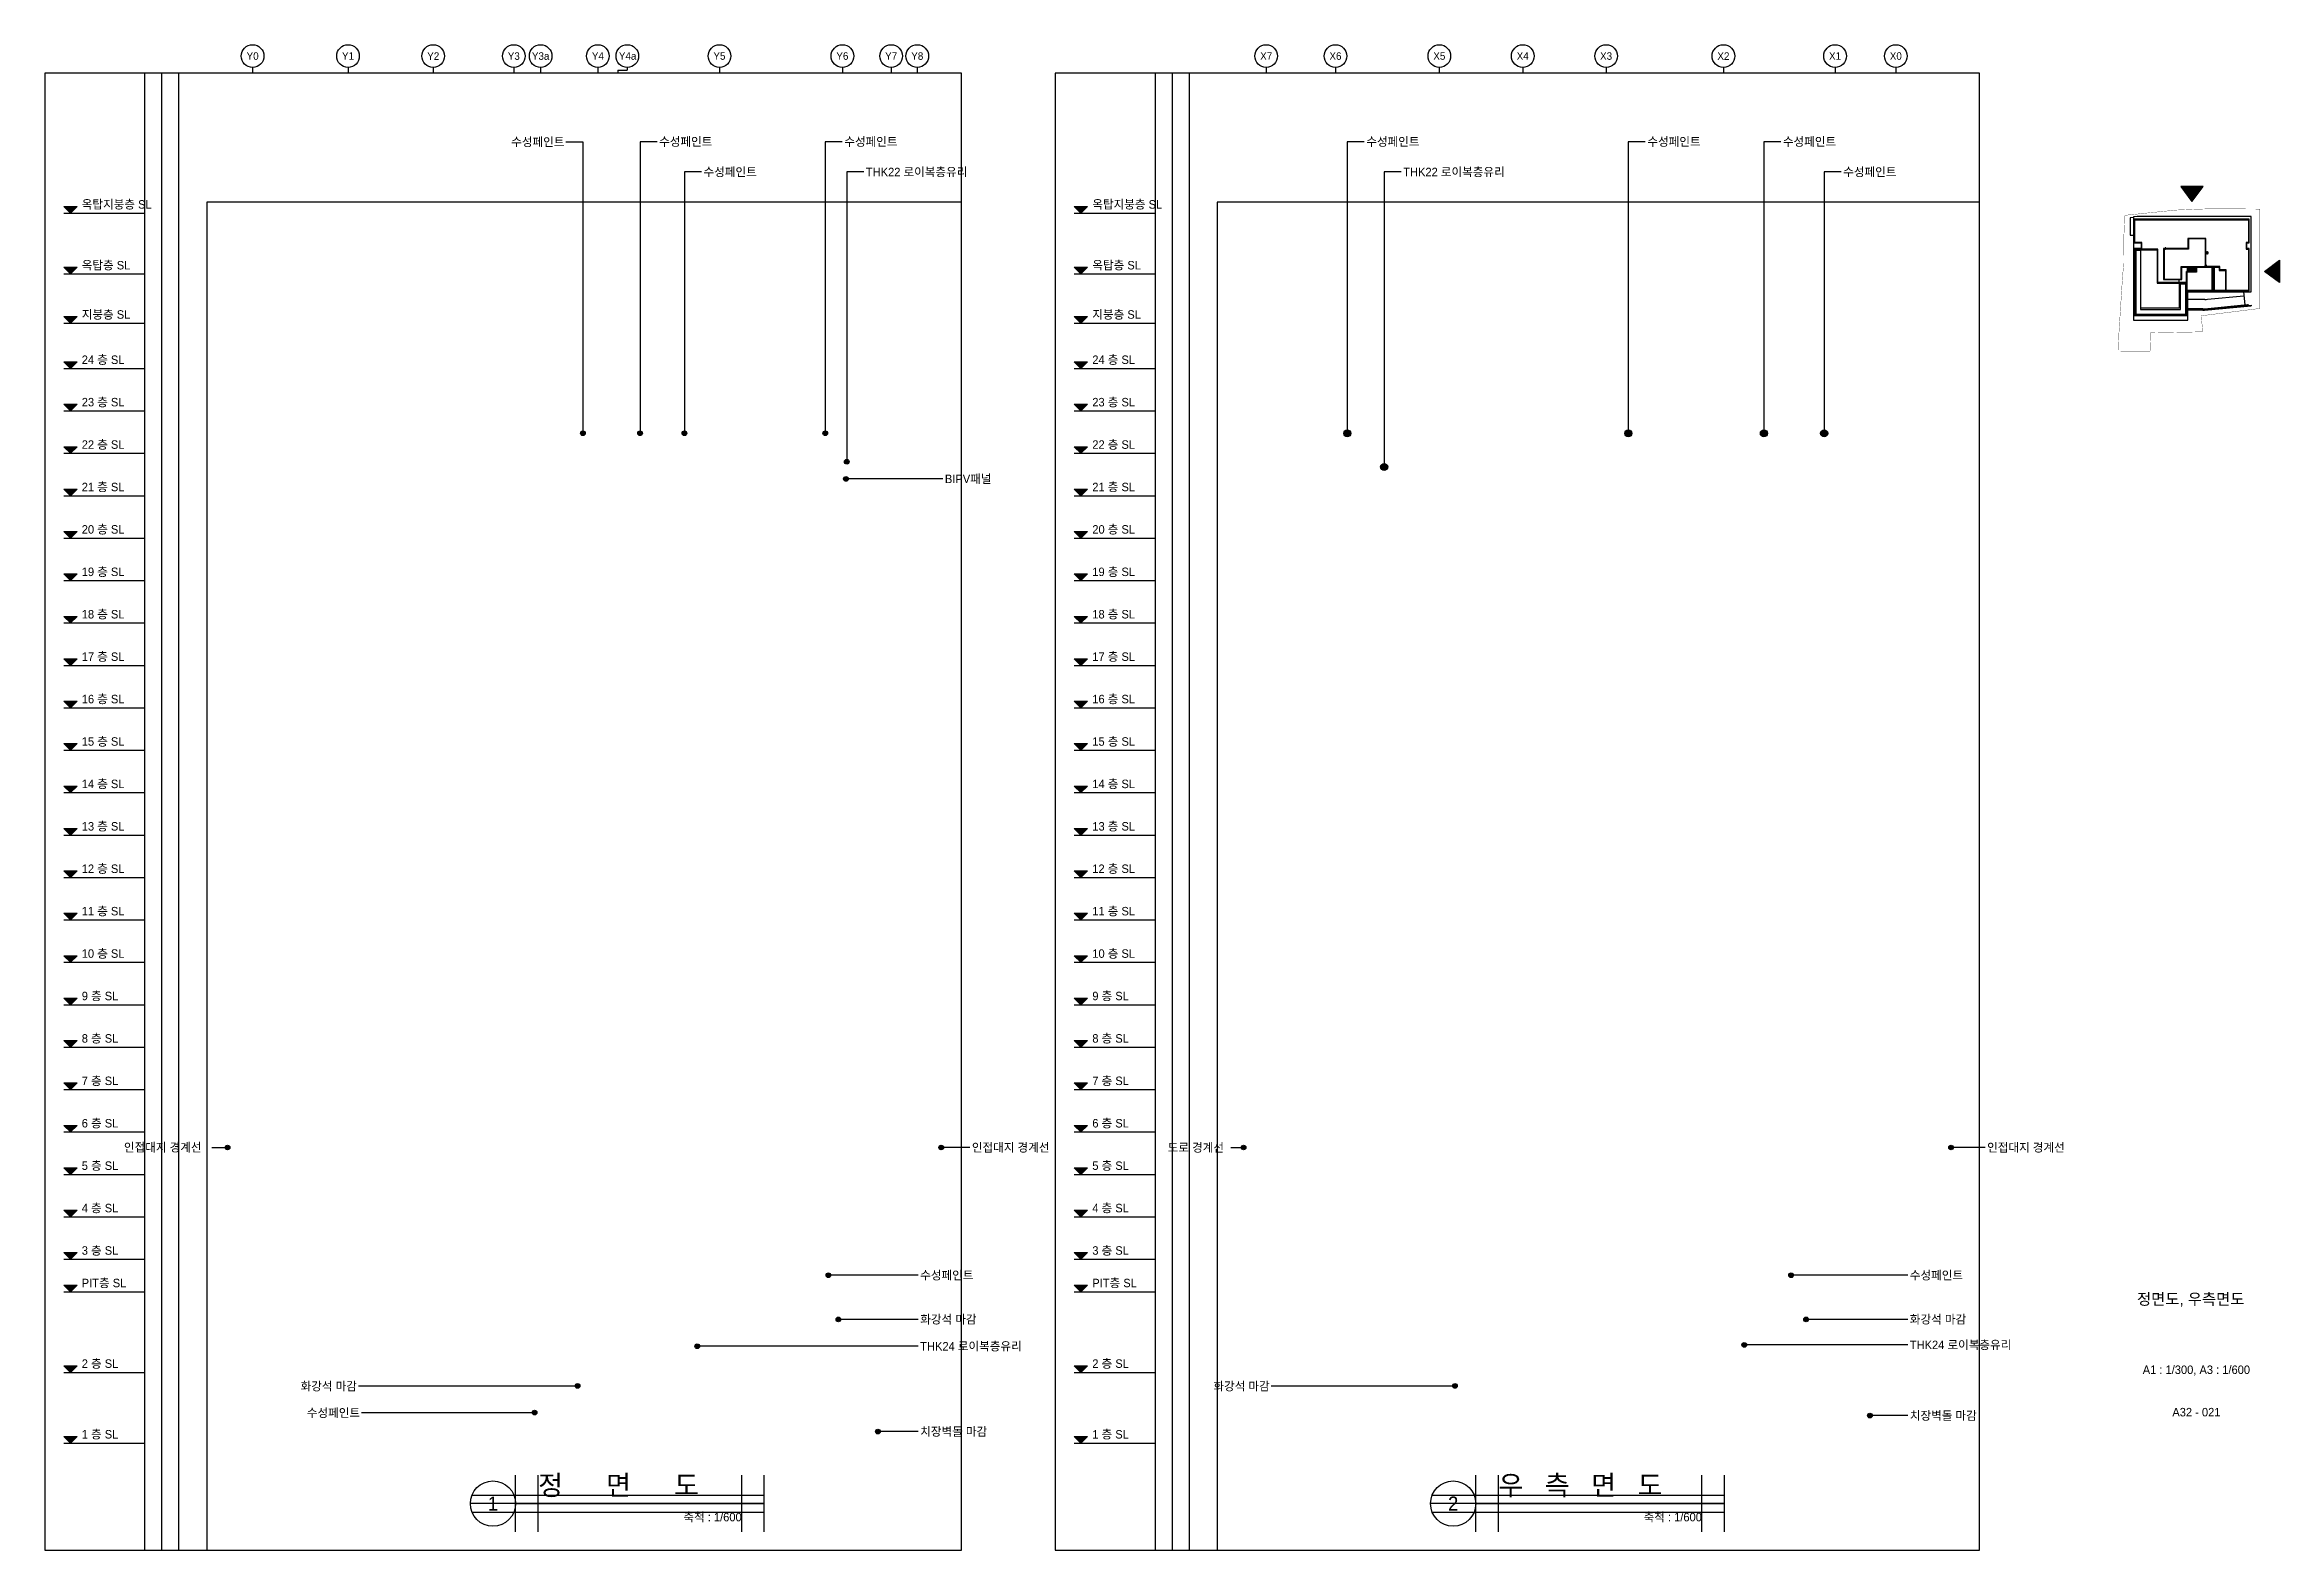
# Model space of a CAD drawing. Header units: millimetres. Extents: x 5150 to 329896, y 6131 to 112614.
# Drawn here: x 5150 to 163267, y 6131 to 112614 of the extents above; entities that cross this region are included whole.
import ezdxf
from ezdxf.enums import TextEntityAlignment as Align

# ---------------------------------------------------------------- set-up
doc = ezdxf.new("R2010")
doc.units = ezdxf.units.MM
doc.header["$LTSCALE"] = 200
doc.linetypes.add('HID', pattern=[2.3, 1.5, -0.8])
doc.linetypes.add('PHANTOM2', pattern=[1.25, 0.625, -0.125, 0.125, -0.125, 0.125, -0.125])
doc.layers.get('Defpoints').update_dxf_attribs({"color": 145})
for name, color, linetype in [('0-RefEdit0', 7, 'Continuous'), ('0-구역계', 1, 'Continuous'), ('4', 4, 'Continuous'), ('A-TEXT', 3, 'Continuous'), ('AA-AXIS-BUBL', 3, 'Continuous'), ('AA-BORD-TEXT', 3, 'Continuous'), ('AA-EL-PCN6', 6, 'Continuous'), ('AA-FFXM-KICH', 4, 'Continuous'), ('AA-FLXS-OTHR', 4, 'Continuous'), ('AA-FLXS-OTHR-H', 1, 'HID'), ('AA-MKXM', 7, 'Continuous'), ('AA-SSXM-STRS', 4, 'Continuous'), ('AA-WAXM-BROK', 3, 'Continuous'), ('AA-WAXM-CONC', 2, 'Continuous'), ('AA-XXXX-ELE', 4, 'Continuous'), ('AA-XXXX-FINL', 6, 'Continuous'), ('AA-XXXX-SYMB', 7, 'Continuous'), ('AA-XXXX-TEXT', 3, 'Continuous'), ('AS-WAXM-CONC', 2, 'Continuous'), ('연석', 4, 'Continuous'), ('점검사다리', 4, 'Continuous'), ('트렌치', 9, 'Continuous'), ('하부 평면', 6, 'Continuous')]:
    doc.layers.add(name, color=color, linetype=linetype)
doc.layers.add('AA-GUIDE-실명', color=125, linetype='Continuous', plot=False)
doc.layers.add('defpoint', color=30, linetype='Continuous', plot=False)
doc.styles.add('HAUD01', font='Dotum.ttf')

msp = doc.modelspace()

# ---------------------------------------------------------------- texts
at = {"layer": 'AA-BORD-TEXT', "style": 'HAUD01'}
for s, height, p in [('정면도, 우측면도', 800, (157000, 23900)), ('A1 : 1/300, A3 : 1/600', 600, (157400, 18900)), ('A32 - 021', 600, (157400, 15900))]:
    msp.add_text(s, height=height, dxfattribs=at).set_placement(p, align=Align.MIDDLE_CENTER)
at = {"layer": 'AA-MKXM', "color": 255, "style": 'HAUD01'}
for s, p in [('2', (157085, 102230)), ('1', (162943, 96567))]:
    msp.add_text(s, height=467, dxfattribs=at).set_placement(p, align=Align.MIDDLE_CENTER)
at = {"layer": 'AA-MKXM', "style": 'HAUD01'}
for s, p in [('정      면      도', (40068, 10033)), ('우   측   면   도', (108011, 10033))]:
    msp.add_text(s, height=1400, dxfattribs=at).set_placement(p)
for s, p in [('1', (36868, 9433)), ('2', (104811, 9433))]:
    msp.add_text(s, height=1000, dxfattribs=at).set_placement(p, align=Align.MIDDLE_CENTER)
at = {"layer": 'AA-MKXM', "char_height": 600, "attachment_point": 9, "style": 'HAUD01'}
for insert in [(54468, 8113), (122411, 8113)]:
    msp.add_mtext('축척 : 1/600', dxfattribs=dict(at, insert=insert))
at = {"layer": 'AA-XXXX-TEXT', "style": 'HAUD01'}
for s, p in [('Y0', (19863, 111813)), ('Y1', (26613, 111813)), ('Y2', (32643, 111813)), ('Y3', (38343, 111813)), ('Y3a', (40243, 111813)), ('Y4', (44293, 111813)), ('Y4a', (46398, 111813)), ('Y5', (52893, 111813)), ('Y6', (61593, 111813)), ('Y7', (65043, 111813)), ('Y8', (66893, 111813)), ('X7', (91582, 111813)), ('X6', (96482, 111813)), ('X5', (103832, 111813)), ('X4', (109732, 111813)), ('X3', (115632, 111814)), ('X2', (123932, 111814)), ('X1', (131832, 111814)), ('X0', (136132, 111814))]:
    msp.add_text(s, height=533.3, dxfattribs=at).set_placement(p, align=Align.MIDDLE)
at = {"layer": 'AA-XXXX-TEXT', "color": 1, "style": 'HAUD01'}
for s, p in [('수성페인트', (41926, 105735)), ('화강석 마감', (27240, 17733, 0)), ('화강석 마감', (91831, 17733)), ('수성페인트', (27465, 15851))]:
    msp.add_text(s, height=600, dxfattribs=at).set_placement(p, align=Align.MIDDLE_RIGHT)
for s, p in [('수성페인트', (48627, 105756)), ('수성페인트', (61732, 105756)), ('수성페인트', (98668, 105756)), ('수성페인트', (118555, 105756)), ('수성페인트', (128145, 105756)), ('수성페인트', (51770, 103613)), ('THK22 로이복층유리', (63257, 103613)), ('THK22 로이복층유리', (101279, 103613)), ('수성페인트', (132412, 103613)), ('BIPV패널', (68848, 81906)), ('인접대지 경계선', (10758, 34626, 0)), ('인접대지 경계선', (70758, 34618)), ('도로 경계선', (84609, 34613, 0)), ('인접대지 경계선', (142593, 34618, 0)), ('수성페인트', (67102, 25579)), ('수성페인트', (137125, 25579, 0)), ('화강석 마감', (67102, 22461)), ('화강석 마감', (137125, 22461, 0)), ('THK24 로이복층유리', (67102, 20560)), ('THK24 로이복층유리', (137125, 20659, 0)), ('치장벽돌 마감', (137125, 15655, 0)), ('치장벽돌 마감', (67102, 14525))]:
    msp.add_text(s, height=600, dxfattribs=at).set_placement(p, align=Align.MIDDLE_LEFT)

# ---------------------------------------------------------------- blocks, each defined once
blk = doc.blocks.new('A$C6F815CC7')
at = {"layer": 'AA-XXXX-SYMB'}
blk.add_hatch(color=256, dxfattribs=at).paths.add_polyline_path([(0, 469), (469, 0), (937, 469)])
blk.add_line((0, 0), (5715, 0), dxfattribs=at)
blk.add_lwpolyline([(469, 0), (0, 469), (937, 469)], close=True, dxfattribs=at)
blk = doc.blocks.new('A$C60453153')
for p in [(2858, 86687), (2858, 82387), (2858, 78900), (2858, 75700), (2858, 72700), (2858, 69700), (2858, 66700), (2858, 63700), (2858, 60700), (2858, 57700), (2858, 54700), (2858, 51700), (2858, 48700), (2858, 45700), (2858, 42700), (2858, 39700), (2858, 36700), (2858, 33700), (2858, 30700), (2858, 27700), (2858, 24700), (2858, 21700), (2858, 18700), (2858, 15700), (2858, 12700), (2858, 10400), (2858, 4700), (2858, -300)]:
    blk.add_blockref('A$C6F815CC7', p)
at = {"layer": 'A-TEXT', "style": 'HAUD01'}
for s, p in [('옥탑지붕층 SL', (4131, 86825)), ('옥탑층 SL', (4131, 82525)), ('지붕층 SL', (4131, 79039)), ('24 층 SL', (4131, 75839)), ('23 층 SL', (4131, 72839)), ('22 층 SL', (4131, 69839)), ('21 층 SL', (4131, 66839)), ('20 층 SL', (4131, 63839)), ('19 층 SL', (4131, 60839)), ('18 층 SL', (4131, 57839)), ('17 층 SL', (4131, 54839)), ('16 층 SL', (4131, 51839)), ('15 층 SL', (4131, 48839)), ('14 층 SL', (4131, 45839)), ('13 층 SL', (4131, 42839)), ('12 층 SL', (4131, 39839)), ('11 층 SL', (4131, 36839)), ('10 층 SL', (4131, 33839)), ('9 층 SL', (4131, 30839)), ('8 층 SL', (4131, 27839)), ('7 층 SL', (4131, 24839)), ('6 층 SL', (4131, 21839)), ('5 층 SL', (4131, 18839)), ('4 층 SL', (4131, 15839)), ('3 층 SL', (4131, 12839)), ('PIT층 SL', (4131, 10539)), ('2 층 SL', (4131, 4839)), ('1 층 SL', (4131, -161))]:
    blk.add_text(s, height=600, dxfattribs=at).set_placement(p, align=Align.BOTTOM_LEFT)
blk = doc.blocks.new('A$C3F661512')
at = {"layer": 'defpoint'}
for p, q in [((44, 22), (0, 22)), ((22, 0), (22, 44))]:
    blk.add_line(p, q, dxfattribs=at)
blk.add_circle((22, 22), 22, dxfattribs=at)
blk = doc.blocks.new('A$C14A644CA')
at = {"layer": 'AA-FLXS-OTHR', "color": 1}
for p, q in [((150, 75), (0, 75)), ((75, 0), (75, 150))]:
    blk.add_line(p, q, dxfattribs=at)
at = {"layer": 'AA-FLXS-OTHR'}
blk.add_circle((75, 75), 50, dxfattribs=at)
at = {"layer": 'AA-GUIDE-실명', "style": 'HAUD01'}
blk.add_text('Ø100', height=20, dxfattribs=at).set_placement((75, 75), align=Align.MIDDLE_CENTER)
blk = doc.blocks.new('A$C45130A69')
at = {"layer": 'AA-FLXS-OTHR'}
for p, q in [((0, 250), (0, 0)), ((250, 250), (0, 250)), ((0, 250), (250, 0)), ((250, 250), (0, 0)), ((250, 0), (0, 0)), ((250, 250), (250, 0))]:
    blk.add_line(p, q, dxfattribs=at)
blk = doc.blocks.new('점검사다리평면(2)')
at = {"layer": '점검사다리', "color": 5, "linetype": 'HID'}
for points in [[(-450, 236), (-550, 236), (-550, 214), (-450, 214)], [(-450, -236), (-550, -236), (-550, -214), (-450, -214)]]:
    blk.add_lwpolyline(points, dxfattribs=at)
at = {"layer": '점검사다리', "color": 5}
for points in [[(-450, 252), (-450, 198, 0.4142136), (-435, 212), (-435, 238, 0.4142136)], [(-450, 214), (-316, 214, -0.3178895), (-316, 236), (-450, 236)], [(-289, 209, -0.3178895), (-311, 209), (-311, -209, -0.3178895), (-289, -209)], [(-450, -198), (-450, -252, 0.4142136), (-435, -238), (-435, -212, 0.4142136)], [(-450, -214), (-316, -214, 0.3178895), (-316, -236), (-450, -236)]]:
    blk.add_lwpolyline(points, format="xyb", close=True, dxfattribs=at)
at = {"layer": '점검사다리', "color": 3}
for points in [[(-19, 363), (19, 363), (19, 369), (-19, 369)], [(247, 274), (274, 247), (270, 243), (243, 270)], [(369, -19), (369, 19), (363, 19), (363, -19)], [(-19, -369), (19, -369), (19, -363), (-19, -363)], [(247, -274), (274, -247), (270, -243), (243, -270)]]:
    blk.add_lwpolyline(points, close=True, dxfattribs=at)
at = {"layer": '점검사다리', "color": 3, "linetype": 'Continuous'}
for centre, radius in [((-300, 225), 19.1), ((-300, 225), 17.6), ((-300, -225), 19.1), ((-300, -225), 17.6)]:
    blk.add_circle(centre, radius, dxfattribs=at)
at = {"layer": '점검사다리', "color": 8}
for radius, start, end in [(375, 219.780836, 140.219164), (369, 219.655029, 140.344971)]:
    blk.add_arc((0, 0), radius, start, end, dxfattribs=at)
blk = doc.blocks.new('*U7')
at = {"layer": '트렌치'}
for p, q in [((0, 150), (8205, 150)), ((0, -150), (0, 150)), ((0, 130), (8205, 130)), ((0, -130), (8205, -130)), ((0, -150), (8205, -150))]:
    blk.add_line(p, q, dxfattribs=at)
for points in [[(20, 43), (20, -43, -0.4125319), (3, -60), (3, -120), (498, -120), (498, -60, -0.4208844), (480, -42), (480, 42, -0.4208844), (498, 60), (498, 120), (3, 120), (3, 60, -0.4125319)], [(520, 43), (520, -43, -0.4125319), (503, -60), (503, -120), (998, -120), (998, -60, -0.4208844), (980, -42), (980, 42, -0.4208844), (998, 60), (998, 120), (503, 120), (503, 60, -0.4125319)], [(1020, 43), (1020, -43, -0.4125319), (1002, -60), (1002, -120), (1498, -120), (1498, -60, -0.4208844), (1480, -42), (1480, 42, -0.4208844), (1498, 60), (1498, 120), (1002, 120), (1002, 60, -0.4125319)], [(1520, 43), (1520, -43, -0.4125319), (1502, -60), (1502, -120), (1998, -120), (1998, -60, -0.4208844), (1980, -42), (1980, 42, -0.4208844), (1998, 60), (1998, 120), (1502, 120), (1502, 60, -0.4125319)], [(2020, 43), (2020, -43, -0.4125319), (2002, -60), (2002, -120), (2498, -120), (2498, -60, -0.4208844), (2480, -42), (2480, 42, -0.4208844), (2498, 60), (2498, 120), (2002, 120), (2002, 60, -0.4125319)], [(2520, 43), (2520, -43, -0.4125319), (2502, -60), (2502, -120), (2998, -120), (2998, -60, -0.4208844), (2980, -42), (2980, 42, -0.4208844), (2998, 60), (2998, 120), (2502, 120), (2502, 60, -0.4125319)], [(3020, 43), (3020, -43, -0.4125319), (3002, -60), (3002, -120), (3498, -120), (3498, -60, -0.4208844), (3480, -42), (3480, 42, -0.4208844), (3498, 60), (3498, 120), (3002, 120), (3002, 60, -0.4125319)], [(3520, 43), (3520, -43, -0.4125319), (3502, -60), (3502, -120), (3998, -120), (3998, -60, -0.4208844), (3980, -42), (3980, 42, -0.4208844), (3998, 60), (3998, 120), (3502, 120), (3502, 60, -0.4125319)], [(4020, 43), (4020, -43, -0.4125319), (4002, -60), (4002, -120), (4498, -120), (4498, -60, -0.4208844), (4480, -42), (4480, 42, -0.4208844), (4498, 60), (4498, 120), (4002, 120), (4002, 60, -0.4125319)], [(4520, 43), (4520, -43, -0.4125319), (4502, -60), (4502, -120), (4998, -120), (4998, -60, -0.4208844), (4980, -42), (4980, 42, -0.4208844), (4998, 60), (4998, 120), (4502, 120), (4502, 60, -0.4125319)], [(5020, 43), (5020, -43, -0.4125319), (5002, -60), (5002, -120), (5498, -120), (5498, -60, -0.4208844), (5480, -42), (5480, 42, -0.4208844), (5498, 60), (5498, 120), (5002, 120), (5002, 60, -0.4125319)], [(5520, 43), (5520, -43, -0.4125319), (5502, -60), (5502, -120), (5998, -120), (5998, -60, -0.4208844), (5980, -42), (5980, 42, -0.4208844), (5998, 60), (5998, 120), (5502, 120), (5502, 60, -0.4125319)], [(6020, 43), (6020, -43, -0.4125319), (6002, -60), (6002, -120), (6498, -120), (6498, -60, -0.4208844), (6480, -42), (6480, 42, -0.4208844), (6498, 60), (6498, 120), (6002, 120), (6002, 60, -0.4125319)], [(6520, 43), (6520, -43, -0.4125319), (6502, -60), (6502, -120), (6998, -120), (6998, -60, -0.4208844), (6980, -42), (6980, 42, -0.4208844), (6998, 60), (6998, 120), (6502, 120), (6502, 60, -0.4125319)], [(7020, 43), (7020, -43, -0.4125319), (7002, -60), (7002, -120), (7498, -120), (7498, -60, -0.4208844), (7480, -42), (7480, 42, -0.4208844), (7498, 60), (7498, 120), (7002, 120), (7002, 60, -0.4125319)], [(7520, 43), (7520, -43, -0.4125319), (7502, -60), (7502, -120), (7998, -120), (7998, -60, -0.4208844), (7980, -42), (7980, 42, -0.4208844), (7998, 60), (7998, 120), (7502, 120), (7502, 60, -0.4125319)]]:
    blk.add_lwpolyline(points, format="xyb", close=True, dxfattribs=at)
blk = doc.blocks.new('*U8')
at = {"layer": '트렌치'}
for p, q in [((0, 150), (8205, 150)), ((0, -150), (0, 150)), ((0, 130), (8205, 130)), ((0, -130), (8205, -130)), ((0, -150), (8205, -150))]:
    blk.add_line(p, q, dxfattribs=at)
for points in [[(20, 43), (20, -43, -0.4125319), (3, -60), (3, -120), (498, -120), (498, -60, -0.4208844), (480, -42), (480, 42, -0.4208844), (498, 60), (498, 120), (3, 120), (3, 60, -0.4125319)], [(520, 43), (520, -43, -0.4125319), (503, -60), (503, -120), (998, -120), (998, -60, -0.4208844), (980, -42), (980, 42, -0.4208844), (998, 60), (998, 120), (503, 120), (503, 60, -0.4125319)], [(1020, 43), (1020, -43, -0.4125319), (1002, -60), (1002, -120), (1498, -120), (1498, -60, -0.4208844), (1480, -42), (1480, 42, -0.4208844), (1498, 60), (1498, 120), (1002, 120), (1002, 60, -0.4125319)], [(1520, 43), (1520, -43, -0.4125319), (1502, -60), (1502, -120), (1998, -120), (1998, -60, -0.4208844), (1980, -42), (1980, 42, -0.4208844), (1998, 60), (1998, 120), (1502, 120), (1502, 60, -0.4125319)], [(2020, 43), (2020, -43, -0.4125319), (2002, -60), (2002, -120), (2498, -120), (2498, -60, -0.4208844), (2480, -42), (2480, 42, -0.4208844), (2498, 60), (2498, 120), (2002, 120), (2002, 60, -0.4125319)], [(2520, 43), (2520, -43, -0.4125319), (2502, -60), (2502, -120), (2998, -120), (2998, -60, -0.4208844), (2980, -42), (2980, 42, -0.4208844), (2998, 60), (2998, 120), (2502, 120), (2502, 60, -0.4125319)], [(3020, 43), (3020, -43, -0.4125319), (3002, -60), (3002, -120), (3498, -120), (3498, -60, -0.4208844), (3480, -42), (3480, 42, -0.4208844), (3498, 60), (3498, 120), (3002, 120), (3002, 60, -0.4125319)], [(3520, 43), (3520, -43, -0.4125319), (3502, -60), (3502, -120), (3998, -120), (3998, -60, -0.4208844), (3980, -42), (3980, 42, -0.4208844), (3998, 60), (3998, 120), (3502, 120), (3502, 60, -0.4125319)], [(4020, 43), (4020, -43, -0.4125319), (4002, -60), (4002, -120), (4498, -120), (4498, -60, -0.4208844), (4480, -42), (4480, 42, -0.4208844), (4498, 60), (4498, 120), (4002, 120), (4002, 60, -0.4125319)], [(4520, 43), (4520, -43, -0.4125319), (4502, -60), (4502, -120), (4998, -120), (4998, -60, -0.4208844), (4980, -42), (4980, 42, -0.4208844), (4998, 60), (4998, 120), (4502, 120), (4502, 60, -0.4125319)], [(5020, 43), (5020, -43, -0.4125319), (5002, -60), (5002, -120), (5498, -120), (5498, -60, -0.4208844), (5480, -42), (5480, 42, -0.4208844), (5498, 60), (5498, 120), (5002, 120), (5002, 60, -0.4125319)], [(5520, 43), (5520, -43, -0.4125319), (5502, -60), (5502, -120), (5998, -120), (5998, -60, -0.4208844), (5980, -42), (5980, 42, -0.4208844), (5998, 60), (5998, 120), (5502, 120), (5502, 60, -0.4125319)], [(6020, 43), (6020, -43, -0.4125319), (6002, -60), (6002, -120), (6498, -120), (6498, -60, -0.4208844), (6480, -42), (6480, 42, -0.4208844), (6498, 60), (6498, 120), (6002, 120), (6002, 60, -0.4125319)], [(6520, 43), (6520, -43, -0.4125319), (6502, -60), (6502, -120), (6998, -120), (6998, -60, -0.4208844), (6980, -42), (6980, 42, -0.4208844), (6998, 60), (6998, 120), (6502, 120), (6502, 60, -0.4125319)], [(7020, 43), (7020, -43, -0.4125319), (7002, -60), (7002, -120), (7498, -120), (7498, -60, -0.4208844), (7480, -42), (7480, 42, -0.4208844), (7498, 60), (7498, 120), (7002, 120), (7002, 60, -0.4125319)], [(7520, 43), (7520, -43, -0.4125319), (7502, -60), (7502, -120), (7998, -120), (7998, -60, -0.4208844), (7980, -42), (7980, 42, -0.4208844), (7998, 60), (7998, 120), (7502, 120), (7502, 60, -0.4125319)]]:
    blk.add_lwpolyline(points, format="xyb", close=True, dxfattribs=at)
blk = doc.blocks.new('A$C4F1B120F')
for p, q in [((9212, 5580), (7393, 5580)), ((9486, 5593), (13345, 5964))]:
    blk.add_line(p, q)
blk.add_arc((9212, 8445), 2865, 270, 275.48634)
at = {"layer": '4'}
blk.add_line((13304, 6394), (13438, 4993), dxfattribs=at)
at = {"layer": 'AA-WAXM-CONC'}
blk.add_lwpolyline([(12977, 7266), (13577, 7266), (13577, 7056), (12977, 7056)], close=True, dxfattribs=at)
at = {"layer": 'AA-XXXX-FINL'}
for p, q in [((7592, 6705), (7393, 6705)), ((7592, 6645), (7393, 6645)), ((9212, 6705), (8192, 6705)), ((9212, 6645), (8192, 6645)), ((9174, 4493), (14114, 4968)), ((9179, 4433), (14114, 4907)), ((9379, 6713), (12977, 7059)), ((9002, 4485), (7393, 4485)), ((9002, 4425), (7393, 4425))]:
    blk.add_line(p, q, dxfattribs=at)
for centre, radius, start, end in [((9212, 8445), 1740, 270.01107, 275.49736), ((9212, 8445), 1800, 270, 275.48634), ((9002, 6285), 1800, 270, 275.48634), ((9002, 6285), 1860, 270, 275.48634)]:
    blk.add_arc(centre, radius, start, end, dxfattribs=at)
at = {"layer": 'defpoint'}
for p, q in [((9212, 8445), (9212, 6645)), ((9384, 6653), (9212, 8445))]:
    blk.add_line(p, q, dxfattribs=at)
at = {"layer": 'AS-WAXM-CONC', "xscale": 0.2999999999992796, "yscale": 0.2999999999992796, "zscale": 0.2999999999992796}
blk.add_blockref('A$C3F661512', (9206, 8438), dxfattribs=at)
blk.add_wipeout([(7393, 6394), (14114, 6394), (14114, 14376), (2018, 14376), (1636, 14339), (1636, 3390), (7393, 3390)]).dxf.layer = '0-RefEdit0'
at = {"layer": '0-구역계', "color": 10, "linetype": 'PHANTOM2', "ltscale": 10, "const_width": 30, "flags": 128}
blk.add_lwpolyline([(15032, 15163), (15032, 15163), (15032, 4614), (8819, 3841), (8973, 2136), (3446, 2037), (3377, 14), (15, 31), (81, 1978), (419, 7278), (582, 9416), (596, 11974), (690, 14497), (6152, 15055), (8297, 15148), (9881, 15189), (15032, 15163)], dxfattribs=at)
at = {"layer": 'AA-EL-PCN6'}
for p, q in [((6482, 7356), (6482, 7296)), ((10067, 8991), (10067, 6394)), ((10090, 8991), (10090, 6492)), ((10105, 8991), (10105, 6507)), ((10127, 8991), (10127, 6529)), ((11386, 6492), (10090, 6492)), ((11386, 6507), (10105, 6507)), ((11386, 6529), (10127, 6529))]:
    blk.add_line(p, q, dxfattribs=at)
for points in [[(2444, 10776), (2444, 10971), (1711, 10971), (1711, 3867), (7318, 3867), (7318, 7356), (6482, 7356)], [(2444, 10866), (1768, 10866), (1771, 3927), (7258, 3927), (7258, 7296), (6482, 7296)], [(2444, 10776), (1858, 10776), (1861, 4017), (7168, 4017), (7168, 7206), (6632, 7206)], [(2356, 10776), (2356, 4512), (6632, 4512), (6632, 7296)], [(6482, 7296), (6482, 4662), (2356, 4662)]]:
    blk.add_lwpolyline(points, dxfattribs=at)
at = {"layer": 'AA-FFXM-KICH'}
for p, q in [((7318, 6529), (10067, 6529)), ((10067, 6507), (7318, 6507)), ((10067, 6492), (7318, 6492)), ((7318, 6394), (10067, 6394))]:
    blk.add_line(p, q, dxfattribs=at)
at = {"layer": 'AA-FLXS-OTHR'}
for p, q in [((9392, 9201), (9317, 9201)), ((9317, 9126), (9317, 9201)), ((9392, 9201), (9317, 9126)), ((9392, 9126), (9317, 9201)), ((9392, 9126), (9317, 9126)), ((9392, 9126), (9392, 9201))]:
    blk.add_line(p, q, dxfattribs=at)
blk.add_circle((9332, 9163), 15, dxfattribs=at)
at = {"layer": 'AA-FLXS-OTHR-H'}
for p, q in [((5012, 10986), (5012, 10896)), ((5042, 10986), (5042, 10896)), ((9332, 9178), (9242, 9178)), ((9332, 9148), (9242, 9148))]:
    blk.add_line(p, q, dxfattribs=at)
at = {"layer": 'AA-SSXM-STRS'}
for p, q in [((7318, 8991), (7318, 8541)), ((7408, 8991), (7408, 8541)), ((7498, 8991), (7498, 8541)), ((7588, 8991), (7588, 8541)), ((7678, 8991), (7678, 8541)), ((7768, 8991), (7768, 8541)), ((7858, 8991), (7858, 8541)), ((7948, 8991), (7948, 8541)), ((8038, 8991), (8038, 8541)), ((8128, 8991), (8128, 8541)), ((8218, 8991), (8218, 8541)), ((8308, 8991), (8308, 8541))]:
    blk.add_line(p, q, dxfattribs=at)
at = {"layer": 'AA-WAXM-BROK'}
for points in [[(4814, 7671), (6752, 7671), (6752, 8991), (9317, 8991), (9317, 12051), (7405, 12051), (7405, 10971), (4814, 10971)], [(4874, 7731), (6692, 7731), (6692, 9051), (9257, 9051), (9257, 11991), (7465, 11991), (7465, 10911), (4874, 10911)]]:
    blk.add_lwpolyline(points, close=True, dxfattribs=at)
at = {"layer": 'AA-WAXM-CONC'}
blk.add_line((8222, 8991), (9317, 8991), dxfattribs=at)
at = {"layer": 'AA-XXXX-ELE'}
for p, q in [((1636, 14264), (1277, 14229)), ((1277, 14229), (1277, 12375)), ((1277, 12375), (1636, 12375))]:
    blk.add_line(p, q, dxfattribs=at)
at = {"layer": 'AA-XXXX-FINL'}
for p, q in [((7258, 7356), (7258, 8541)), ((8308, 8541), (7258, 8541)), ((8308, 8481), (7318, 8481)), ((7318, 7356), (7318, 8481)), ((8308, 8541), (8308, 8481)), ((14114, 4968), (14114, 4907))]:
    blk.add_line(p, q, dxfattribs=at)
at = {"layer": '연석'}
for p, q in [((9165, 4583), (13737, 5022)), ((9002, 4575), (7393, 4575))]:
    blk.add_line(p, q, dxfattribs=at)
for centre, radius, start, end in [((13746, 4932), 90, 5.48475, 95.91323), ((9002, 6285), 1710, 270, 275.48634)]:
    blk.add_arc(centre, radius, start, end, dxfattribs=at)
at = {"layer": '하부 평면'}
for points in [[(10067, 6394), (14114, 6394), (14114, 14376), (2018, 14376), (1636, 14339), (1636, 3390), (7393, 3390), (7393, 6394)], [(9317, 8991), (10726, 8991), (10726, 8661), (11386, 8661), (11386, 6469), (13889, 6469), (13889, 10971), (13652, 10971), (13652, 11571), (13889, 11571), (13889, 14074), (1711, 14074), (1711, 11571), (2444, 11571), (2444, 10836), (4154, 10836), (4154, 7296), (6482, 7296), (6482, 7671)], [(6422, 7671), (6422, 7356), (4214, 7356), (4214, 10896), (2504, 10896), (2504, 11631), (1771, 11631), (1771, 14014), (13829, 14014), (13829, 11631), (13592, 11631), (13592, 10911), (13829, 10911), (13829, 6529), (11446, 6529), (11446, 8721), (10786, 8721), (10786, 9051), (9317, 9051)]]:
    blk.add_lwpolyline(points, dxfattribs=at)
blk.add_lwpolyline([(7393, 6394), (14114, 6394), (14114, 14376), (2018, 14376), (1636, 14339), (1636, 3390), (7393, 3390)], close=True, dxfattribs=at)
at = {"layer": '점검사다리', "linetype": 'Continuous', "xscale": 0.2999999999992796, "yscale": 0.2999999999992796, "zscale": 0.2999999999992796}
blk.add_blockref('점검사다리평면(2)', (9452, 10522), dxfattribs=at)
at = {"layer": '트렌치', "xscale": 0.2999999999992796, "yscale": 0.2999999999992796, "zscale": 0.2999999999992796, "rotation": 90}
for name, p in [('*U8', (10022, 6529)), ('*U7', (10172, 6529))]:
    blk.add_blockref(name, p, dxfattribs=at)
at = {"layer": '하부 평면', "xscale": 0.2999999999992796, "yscale": 0.2999999999992796, "zscale": 0.2999999999992796}
for name, p in [('A$C45130A69', (4990, 10971)), ('A$C14A644CA', (5005, 10963)), ('A$C14A644CA', (5005, 10873)), ('A$C14A644CA', (9220, 9141))]:
    blk.add_blockref(name, p, dxfattribs=at)
at = {"layer": 'AA-GUIDE-실명', "style": 'HAUD01'}
blk.add_text('Ø100', height=6, rotation=180, dxfattribs=at).set_placement((9332, 9163), align=Align.MIDDLE_CENTER)
blk = doc.blocks.new('A$Ca3cdefef')
h = blk.add_hatch(color=5)
h.dxf.hatch_style = 1
h.paths.add_polyline_path([(-160, 1306), (156, 1306), (-2, 1094)])
blk.add_lwpolyline([(-160, 1306), (156, 1306), (-2, 1094), (-2, 1094), (-2, 1094), (-160, 1306)])

# ---------------------------------------------------------------- hatches: boundary and pattern name
at = {"layer": 'AA-MKXM'}
h = msp.add_hatch(color=256, dxfattribs=at)
h.dxf.hatch_style = 1
edge = h.paths.add_edge_path()
edge.add_arc((43231, 85131), 166, 0, 360)
h = msp.add_hatch(color=256, dxfattribs=at)
h.dxf.hatch_style = 1
edge = h.paths.add_edge_path()
edge.add_arc((47277, 85131), 166, 0, 360)
h = msp.add_hatch(color=256, dxfattribs=at)
h.dxf.hatch_style = 1
edge = h.paths.add_edge_path()
edge.add_arc((50420, 85131), 166, 0, 360)
h = msp.add_hatch(color=256, dxfattribs=at)
h.dxf.hatch_style = 1
edge = h.paths.add_edge_path()
edge.add_arc((60382, 85131), 166, 0, 360)
h = msp.add_hatch(color=256, dxfattribs=at)
h.dxf.hatch_style = 1
edge = h.paths.add_edge_path()
edge.add_arc((97318, 85131), 249, 0, 360)
h = msp.add_hatch(color=256, dxfattribs=at)
h.dxf.hatch_style = 1
edge = h.paths.add_edge_path()
edge.add_arc((117205, 85131), 249, 0, 360)
h = msp.add_hatch(color=256, dxfattribs=at)
h.dxf.hatch_style = 1
edge = h.paths.add_edge_path()
edge.add_arc((126795, 85131), 249, 0, 360)
h = msp.add_hatch(color=256, dxfattribs=at)
h.dxf.hatch_style = 1
edge = h.paths.add_edge_path()
edge.add_arc((131062, 85131), 249, 0, 360)
h = msp.add_hatch(color=256, dxfattribs=at)
h.dxf.hatch_style = 1
edge = h.paths.add_edge_path()
edge.add_arc((61907, 83122), 166, 0, 360)
h = msp.add_hatch(color=256, dxfattribs=at)
h.dxf.hatch_style = 1
edge = h.paths.add_edge_path()
edge.add_arc((99929, 82751), 249, 0, 360)
h = msp.add_hatch(color=256, dxfattribs=at)
h.dxf.hatch_style = 1
edge = h.paths.add_edge_path()
edge.add_arc((61844, 81906), 166, 0, 360)
h = msp.add_hatch(color=256, dxfattribs=at)
h.dxf.hatch_style = 1
edge = h.paths.add_edge_path()
edge.add_arc((18090, 34618), 166, 0, 360)
h = msp.add_hatch(color=256, dxfattribs=at)
h.dxf.hatch_style = 1
edge = h.paths.add_edge_path()
edge.add_arc((68586, 34618), 166, 0, 360)
h = msp.add_hatch(color=256, dxfattribs=at)
h.dxf.hatch_style = 1
edge = h.paths.add_edge_path()
edge.add_arc((89984, 34618), 166, 0, 360)
h = msp.add_hatch(color=256, dxfattribs=at)
h.dxf.hatch_style = 1
edge = h.paths.add_edge_path()
edge.add_arc((140041, 34618), 166, 0, 360)
h = msp.add_hatch(color=256, dxfattribs=at)
h.dxf.hatch_style = 1
edge = h.paths.add_edge_path()
edge.add_arc((60602, 25579), 166, 0, 360)
h = msp.add_hatch(color=256, dxfattribs=at)
h.dxf.hatch_style = 1
edge = h.paths.add_edge_path()
edge.add_arc((128724, 25579), 166, 0, 360)
h = msp.add_hatch(color=256, dxfattribs=at)
h.dxf.hatch_style = 1
edge = h.paths.add_edge_path()
edge.add_arc((61309, 22461), 166, 0, 360)
h = msp.add_hatch(color=256, dxfattribs=at)
h.dxf.hatch_style = 1
edge = h.paths.add_edge_path()
edge.add_arc((129787, 22461), 166, 0, 360)
h = msp.add_hatch(color=256, dxfattribs=at)
h.dxf.hatch_style = 1
edge = h.paths.add_edge_path()
edge.add_arc((51321, 20560), 166, 0, 360)
h = msp.add_hatch(color=256, dxfattribs=at)
h.dxf.hatch_style = 1
edge = h.paths.add_edge_path()
edge.add_arc((125411, 20659), 166, 0, 360)
h = msp.add_hatch(color=256, dxfattribs=at)
h.dxf.hatch_style = 1
edge = h.paths.add_edge_path()
edge.add_arc((42852, 17755), 166, 0, 360)
h = msp.add_hatch(color=256, dxfattribs=at)
h.dxf.hatch_style = 1
edge = h.paths.add_edge_path()
edge.add_arc((104936, 17755), 166, 0, 360)
h = msp.add_hatch(color=256, dxfattribs=at)
h.dxf.hatch_style = 1
edge = h.paths.add_edge_path()
edge.add_arc((39814, 15872), 166, 0, 360)
h = msp.add_hatch(color=256, dxfattribs=at)
h.dxf.hatch_style = 1
edge = h.paths.add_edge_path()
edge.add_arc((134296, 15655), 166, 0, 360)
h = msp.add_hatch(color=256, dxfattribs=at)
h.dxf.hatch_style = 1
edge = h.paths.add_edge_path()
edge.add_arc((64103, 14525), 166, 0, 360)

# ---------------------------------------------------------------- linework, layer by layer
at = {"layer": 'AA-AXIS-BUBL'}
for p, q in [((19863, 111013), (19863, 110613)), ((26613, 111013), (26613, 110613)), ((32643, 111013), (32643, 110613)), ((38343, 111013), (38343, 110613)), ((40243, 111013), (40243, 110613)), ((44293, 111013), (44293, 110613)), ((45693, 110813), (45693, 110613)), ((45693, 110813), (46375, 110813)), ((45693, 110813), (45693, 110613)), ((46375, 111013), (46375, 110813)), ((52893, 111013), (52893, 110613)), ((61593, 111013), (61593, 110613)), ((65043, 111013), (65043, 110613)), ((66893, 111013), (66893, 110613)), ((91582, 111013), (91582, 110613)), ((96482, 111013), (96482, 110613)), ((103832, 111013), (103832, 110613)), ((109732, 111013), (109732, 110613)), ((115632, 111014), (115632, 110614)), ((123932, 111014), (123932, 110614)), ((131832, 111014), (131832, 110614)), ((136132, 111014), (136132, 110614))]:
    msp.add_line(p, q, dxfattribs=at)
for centre in [(19863, 111813), (26613, 111813), (32643, 111813), (38343, 111813), (40243, 111813), (44293, 111813), (46375, 111813), (52893, 111813), (61593, 111813), (65043, 111813), (66893, 111813), (91582, 111813), (96482, 111813), (103832, 111813), (109732, 111813), (115632, 111814), (123932, 111814), (131832, 111814), (136132, 111814)]:
    msp.add_circle(centre, 800, dxfattribs=at)
at = {"layer": 'AA-MKXM'}
for p, q in [((43231, 105756), (43231, 85131)), ((47277, 105756), (47277, 85131)), ((60382, 105756), (60382, 85131)), ((97318, 105756), (97318, 85131)), ((117205, 105756), (117205, 85131)), ((126795, 105756), (126795, 85131)), ((50420, 103613), (50420, 85131)), ((61907, 103613), (61907, 83122)), ((99929, 103613), (99929, 82751)), ((131062, 103613), (131062, 85131)), ((68698, 81906), (61844, 81906)), ((16979, 34618, 0), (18090, 34618, 0)), ((70608, 34618), (68586, 34618, 0)), ((89074, 34618, 0), (89984, 34618)), ((142443, 34618, 0), (140041, 34618)), ((66952, 25579), (60602, 25579)), ((136975, 25579, 0), (128724, 25579, 0)), ((66952, 22461), (61309, 22461)), ((136975, 22461, 0), (129787, 22461, 0)), ((66952, 20560), (51321, 20560)), ((136975, 20659, 0), (125411, 20659, 0)), ((27351, 17755, 0), (42852, 17755, 0)), ((91941, 17755), (104936, 17755, 0)), ((27575, 15872), (39814, 15872, 0)), ((66952, 14525), (64103, 14525)), ((136975, 15655, 0), (134296, 15655, 0))]:
    msp.add_line(p, q, dxfattribs=at)
at = {"layer": 'AA-MKXM', "color": 3}
for p, q in [((38468, 9433), (56068, 9433)), ((106411, 9433), (124011, 9433))]:
    msp.add_line(p, q, dxfattribs=at)
at = {"layer": 'AA-MKXM'}
for centre, radius in [((43231, 85131), 166), ((47277, 85131), 166), ((50420, 85131), 166), ((60382, 85131), 166), ((97318, 85131), 249), ((117205, 85131), 249), ((126795, 85131), 249), ((131062, 85131), 249), ((61907, 83122), 166), ((99929, 82751), 249), ((61844, 81906), 166), ((18090, 34618, 0), 166), ((68586, 34618, 0), 166), ((89984, 34618), 166), ((140041, 34618), 166), ((60602, 25579), 166), ((128724, 25579, 0), 166), ((61309, 22461), 166), ((129787, 22461, 0), 166), ((51321, 20560), 166), ((125411, 20659, 0), 166), ((42852, 17755, 0), 166), ((104936, 17755, 0), 166), ((39814, 15872, 0), 166), ((134296, 15655, 0), 166), ((64103, 14525), 166)]:
    msp.add_circle(centre, radius, dxfattribs=at)
at = {"layer": 'AA-MKXM', "color": 3}
for centre in [(36868, 9433), (104811, 9433)]:
    msp.add_circle(centre, 1600, dxfattribs=at)
at = {"layer": 'AA-XXXX-SYMB'}
for p, q in [((42031, 105756), (43231, 105756)), ((48477, 105756), (47277, 105756)), ((61582, 105756), (60382, 105756)), ((98518, 105756), (97318, 105756)), ((118405, 105756), (117205, 105756)), ((127995, 105756), (126795, 105756)), ((51620, 103613), (50420, 103613)), ((63107, 103613), (61907, 103613)), ((101129, 103613), (99929, 103613)), ((132262, 103613), (131062, 103613))]:
    msp.add_line(p, q, dxfattribs=at)
at = {"layer": 'Defpoints'}
for p, q in [((38468, 7433), (38468, 11433)), ((40068, 7433), (40068, 11433)), ((54468, 7433), (54468, 11433)), ((56068, 7433), (56068, 11433)), ((106411, 7433), (106411, 11433)), ((108011, 7433), (108011, 11433)), ((122411, 7433), (122411, 11433)), ((124011, 7433), (124011, 11433)), ((35384, 10033), (56068, 10033)), ((103328, 10033), (124011, 10033)), ((56068, 9433), (35268, 9433)), ((35384, 8833), (56068, 8833)), ((124011, 9433), (103211, 9433)), ((103328, 8833), (124011, 8833))]:
    msp.add_line(p, q, dxfattribs=at)
for points in [[(70023, 110613), (5150, 110613), (5150, 6131), (70023, 6131)], [(70023, 110613), (12215, 110613), (12215, 6131), (70023, 6131)], [(70023, 110613), (13415, 110613), (13415, 6131), (70023, 6131)], [(70023, 110613), (14615, 110613), (14615, 6131), (70023, 6131)], [(142047, 110613), (76655, 110613), (76655, 6131), (142047, 6131)], [(142047, 110613), (83720, 110613), (83720, 6131), (142047, 6131)], [(142047, 110613), (84920, 110613), (84920, 6131), (142047, 6131)], [(142047, 110613), (86120, 110613), (86120, 6131), (142047, 6131)], [(70023, 101490), (16615, 101490), (16615, 6131), (70023, 6131)], [(142047, 101490), (88120, 101490), (88120, 6131), (142047, 6131)]]:
    msp.add_lwpolyline(points, close=True, dxfattribs=at)

# ---------------------------------------------------------------- block references
for p in [(3642, 14015), (75147, 14015)]:
    msp.add_blockref('A$C60453153', p)
at = {"layer": 'AA-MKXM', "xscale": 0.6666666666666666, "yscale": 0.6666666666666666, "zscale": 0.6666666666666666}
msp.add_blockref('A$C4F1B120F', (151865, 90883), dxfattribs=at)

msp.set_redraw_order([(e.dxf.handle, doc.entitydb.next_handle()) for e in msp.query("TEXT MTEXT ATTDEF DIMENSION ARC_DIMENSION")])  # texts and dimensions are drawn at this point

# ---------------------------------------------------------------- next in the draw order: block references
at = {"layer": 'AA-MKXM', "xscale": -5, "yscale": 5, "zscale": 5}
msp.add_blockref('A$Ca3cdefef', (157074, 96062), dxfattribs=at)
at = {"layer": 'AA-MKXM', "xscale": 5, "yscale": 5, "zscale": 5, "rotation": 270}
msp.add_blockref('A$Ca3cdefef', (156739, 96569), dxfattribs=at)

doc.saveas('drawing.dxf')
